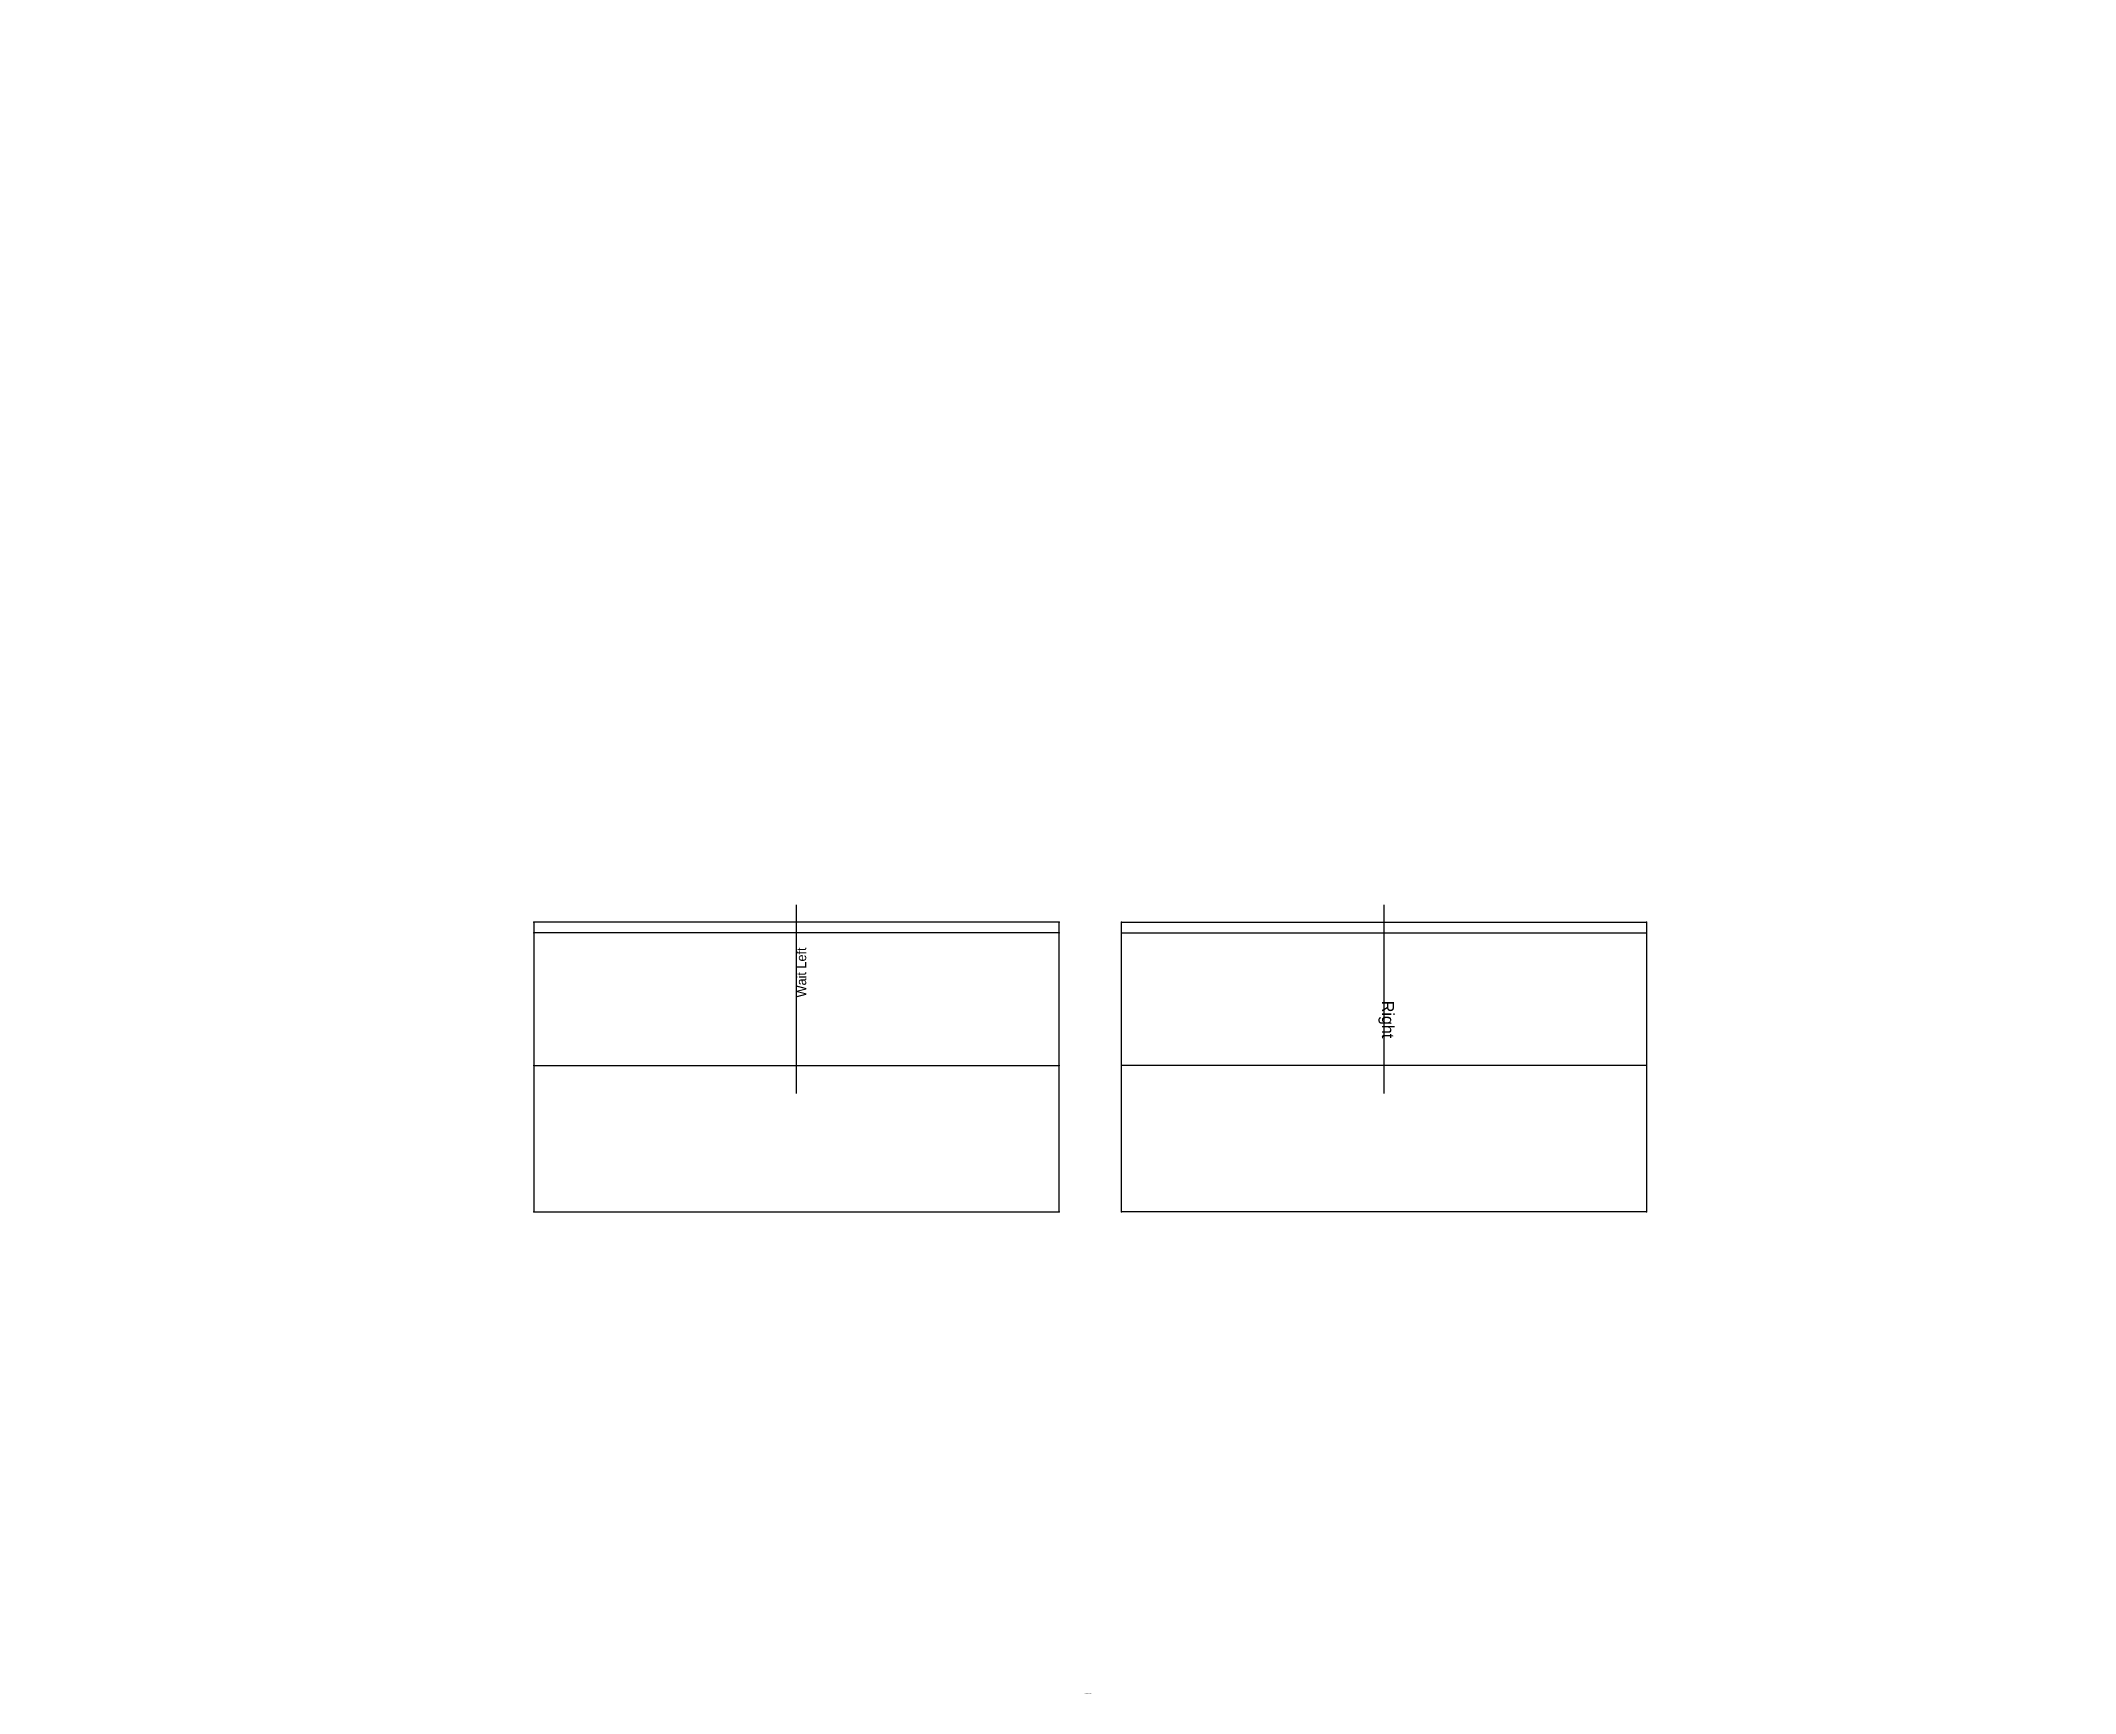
# Model space of a CAD drawing. Extents: x -998 to 947, y 0 to 2618.
# Drawn here: x -998 to 947, y 0 to 1579 of the extents above; entities that cross this region are included whole.
import ezdxf

# ---------------------------------------------------------------- set-up
doc = ezdxf.new("R2010")
doc.units = 0

# ---------------------------------------------------------------- blocks, each defined once
blk = doc.blocks.new('Wait Left_M')
at = {"layer": '1'}
blk.add_lwpolyline([(-526.304199, 599.622314), (-526.304199, 459.922302), (-24.476471, 459.922302), (-24.476471, 599.622314), (-24.476471, 726.622314), (-24.476471, 736.622314), (-526.304199, 736.622314), (-526.304199, 726.622314)], close=True, dxfattribs=at)
at = {"layer": '14'}
blk.add_lwpolyline([(-526.304199, 599.622314), (-24.476471, 599.622314), (-24.476471, 726.622314), (-526.304199, 726.622314)], close=True, dxfattribs=at)
at = {"layer": '2'}
for p in [(-526.304199, 736.622314), (-526.304199, 726.622314), (-526.304199, 726.622314), (-24.476471, 736.622314), (-24.476471, 726.622314), (-24.476471, 726.622314), (-526.304199, 599.622314), (-526.304199, 599.622314), (-24.476471, 599.622314), (-24.476471, 599.622314), (-526.304199, 459.922302), (-24.476471, 459.922302)]:
    blk.add_point(p, dxfattribs=at)
at = {"layer": '7'}
blk.add_line((-275.39032, 573.122314), (-275.39032, 753.122314), dxfattribs=at)
at = {"layer": '84'}
blk.add_lwpolyline([(-526.304199, 459.922302), (-24.476471, 459.922302), (-24.476471, 599.622314), (-24.476471, 726.622314), (-24.476471, 736.622314), (-526.304199, 736.622314), (-526.304199, 726.622314), (-526.304199, 599.622314)], close=True, dxfattribs=at)
at = {"layer": '87'}
blk.add_lwpolyline([(-24.476471, 599.622314), (-24.476471, 726.622314), (-526.304199, 726.622314), (-526.304199, 599.622314)], close=True, dxfattribs=at)
at = {"layer": '15'}
blk.add_text('Wait Left', height=9.046875, rotation=90.000008, dxfattribs=at).set_placement((-266.072113, 664.784058))
blk = doc.blocks.new('Right_M')
at = {"layer": '1'}
blk.add_lwpolyline([(536.99353, 599.622314), (536.99353, 459.922302), (35.165771, 459.922302), (35.165771, 599.622314), (35.165771, 726.622314), (35.165771, 736.622314), (536.99353, 736.622314), (536.99353, 726.622314)], close=True, dxfattribs=at)
at = {"layer": '14'}
blk.add_lwpolyline([(536.99353, 599.622314), (35.165771, 599.622314), (35.165771, 726.622314), (536.99353, 726.622314)], close=True, dxfattribs=at)
at = {"layer": '2'}
for p in [(35.165771, 736.622314), (35.165771, 726.622314), (35.165771, 726.622314), (536.99353, 736.622314), (536.99353, 726.622314), (536.99353, 726.622314), (35.165771, 599.622314), (35.165771, 599.622314), (536.99353, 599.622314), (536.99353, 599.622314), (35.165771, 459.922302), (536.99353, 459.922302)]:
    blk.add_point(p, dxfattribs=at)
at = {"layer": '7'}
blk.add_line((286.079651, 573.122314), (286.079651, 753.122314), dxfattribs=at)
at = {"layer": '84'}
blk.add_lwpolyline([(536.99353, 459.922302), (35.165771, 459.922302), (35.165771, 599.622314), (35.165771, 726.622314), (35.165771, 736.622314), (536.99353, 736.622314), (536.99353, 726.622314), (536.99353, 599.622314)], close=True, dxfattribs=at)
at = {"layer": '87'}
blk.add_lwpolyline([(35.165771, 599.622314), (35.165771, 726.622314), (536.99353, 726.622314), (536.99353, 599.622314)], close=True, dxfattribs=at)
at = {"layer": '15'}
blk.add_text('Right', height=11.5, rotation=270, dxfattribs=at).set_placement((284.099487, 661.587585))

msp = doc.modelspace()

# ---------------------------------------------------------------- block references
at = {"layer": '1'}
for name in ['Wait Left_M', 'Right_M']:
    msp.add_blockref(name, (0, 0), dxfattribs=at)

# ---------------------------------------------------------------- texts
for s in ['STYLE NAME: MaleJacket', 'CREATION DATE: 17-09-2026', 'CREATION TIME: 16:29', 'AUTHOR: CLO Virtual Fashion Inc.', 'PRODUCT: CLO Standalone OnlineAuth 2026.1.224', 'VERSION: 3', 'SAMPLE SIZE: M', 'Grade Rule Table: Size_Group_1', 'UNITS: METRIC']:
    msp.add_text(s, height=0.25, dxfattribs=at).set_placement((0, 0))

doc.saveas('drawing.dxf')
